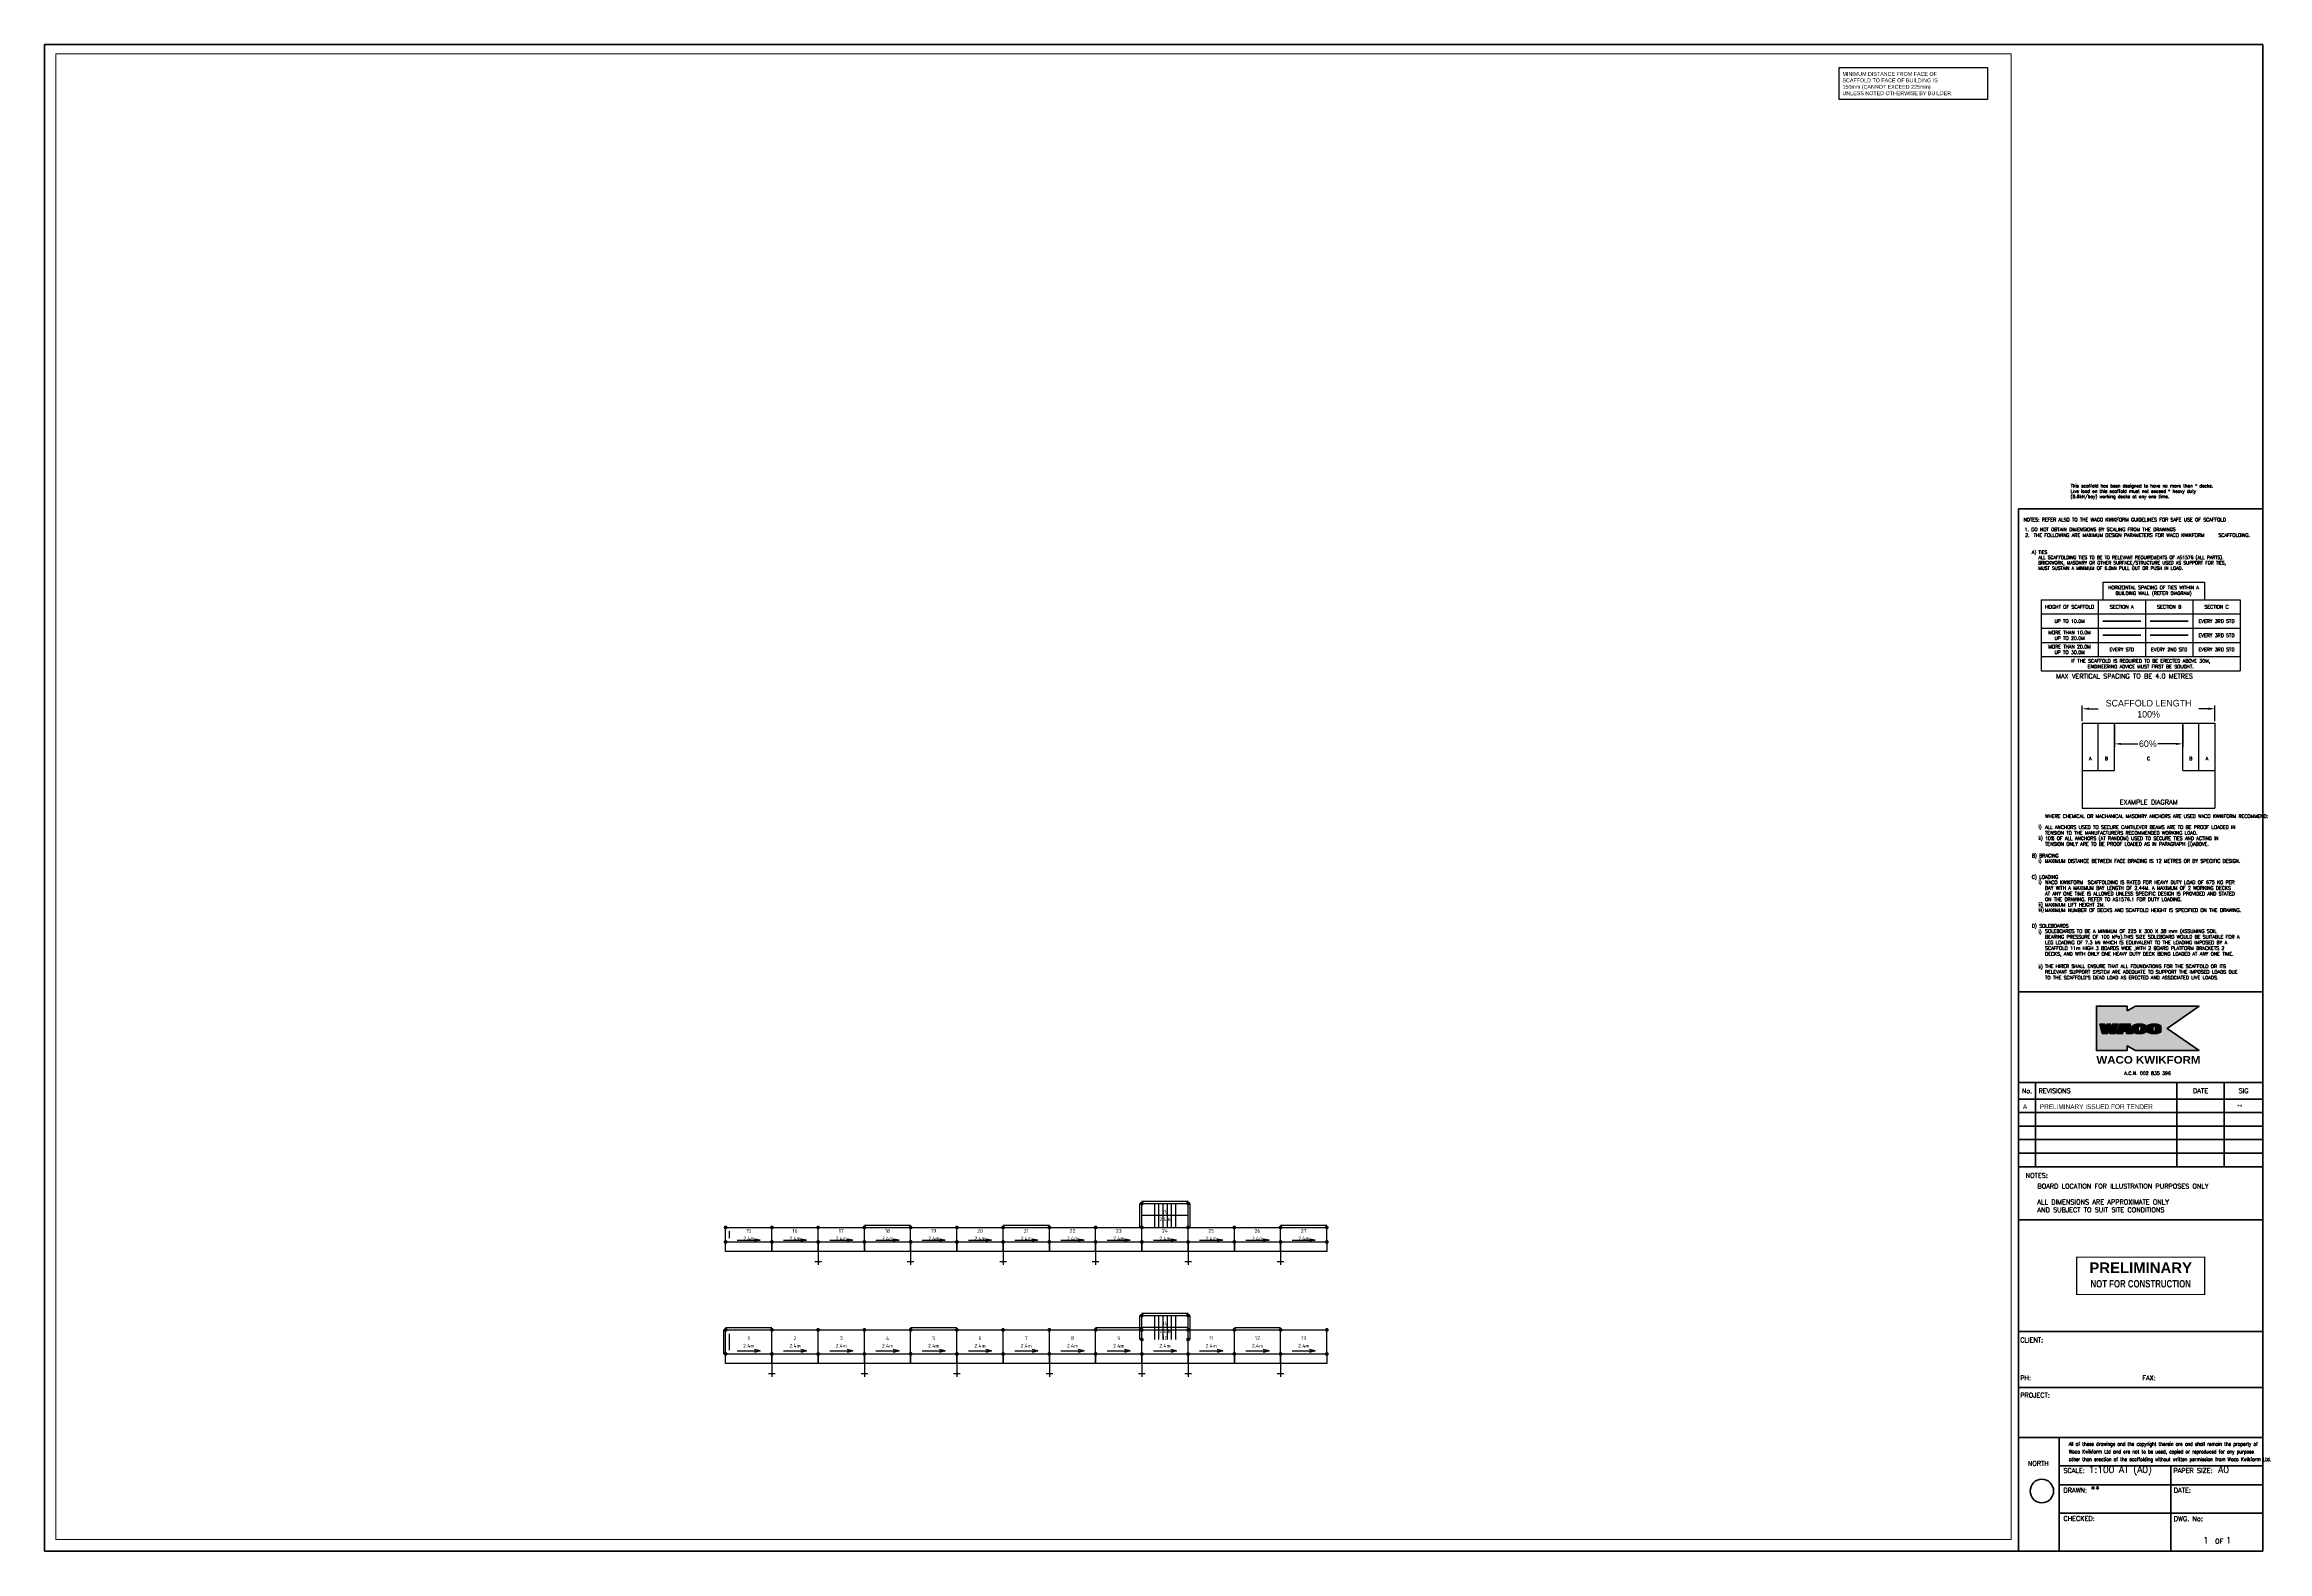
# Paper-space layout 'WACO Kwikform A0 Drawing Sheet' of a CAD drawing. Header units: millimetres. Extents: x 0 to 1172, y 0 to 795.
# The model-space entities are those that its viewports show. They can reach past a viewport. Long polylines and large blocks are cut down to what shows.
import ezdxf
from ezdxf.enums import TextEntityAlignment as Align

# ---------------------------------------------------------------- set-up
doc = ezdxf.new("R2010")
doc.units = ezdxf.units.MM
doc.header["$PDMODE"] = 34
doc.header["$PDSIZE"] = -10
doc.linetypes.add('KwikScaf_DASHED', pattern=[3.75, 2.5, -1.25])
doc.linetypes.add('KwikScaf_Line', pattern=[1, 1, 0])
doc.layers.get('0').update_dxf_attribs({"linetype": 'CONTINUOUS'})
doc.layers.get('Defpoints').update_dxf_attribs({"linetype": 'CONTINUOUS'})
for name, color, linetype in [('DISTANCE', 3, 'CONTINUOUS'), ('KwikScaf Schematic', 7, 'CONTINUOUS'), ('PRELIMINARY', 7, 'CONTINUOUS'), ('RED', 8, 'CONTINUOUS')]:
    doc.layers.add(name, color=color, linetype=linetype)
for name, color, linetype, lineweight in [('Sheet 018', 10, 'CONTINUOUS', 18), ('Sheet 025', 7, 'CONTINUOUS', 25), ('Sheet 035', 5, 'CONTINUOUS', 35), ('Sheet 050', 130, 'CONTINUOUS', 50), ('Sheet 070', 180, 'CONTINUOUS', 70)]:
    doc.layers.add(name, color=color, linetype=linetype, lineweight=lineweight)
doc.layers.add('Viewport', color=7, linetype='CONTINUOUS', plot=False)
doc.styles.add('ARCH', font='archd.shx', dxfattribs={"height": 250})
doc.styles.add('KwikScaf ISO', font='isocp.shx')
doc.styles.add('ROMANS', font='romans')
doc.styles.add('STAMP', font='ARIALBD.TTF')
doc.styles.add('WACO', font='ariblk.TTF')
doc.dimstyles.new('ISO-35', dxfattribs={"dimscale": 0, "dimtxt": 3.5, "dimasz": 3.5, "dimexe": 1.75, "dimexo": 0.875, "dimgap": 0.875, "dimtad": 1, "dimdsep": 46, "dimtxsty": 'Standard', "dimcen": 3.5, "dimadec": 0, "dimazin": 0, "dimtfac": 1, "dimtmove": 2, "dimatfit": 3, "dimfxl": 1, "dimtolj": 1, "dimtzin": 0, "dimarcsym": 0})
pattern_1 = [(0, (0, 0), (0, 0.174625), [0.127, -0.047625]), (90, (0, 0), (-0.174625, 1e-17), [0.127, -0.047625])]

# ---------------------------------------------------------------- blocks, each defined once
blk = doc.blocks.new('PREL')
at = {"layer": 'RED', "const_width": 100}
blk.add_lwpolyline([(6000, 1750), (-6000, 1750), (-6000, -1750), (6000, -1750)], close=True, dxfattribs=at)
at = {"layer": 'RED', "style": 'STAMP'}
blk.add_text('PRELIMINARY', height=1000, dxfattribs=at).set_placement((0, 750), align=Align.MIDDLE)
at = {"layer": 'RED', "style": 'STAMP', "width": 0.75}
blk.add_text('NOT FOR CONSTRUCTION', height=700, dxfattribs=at).set_placement((0, -750), align=Align.MIDDLE)
blk = doc.blocks.new('REVDES')
at = {"style": 'ARCH'}
for tag, p in [('01', (2.3, 1.9)), ('03', (87.7, 1.9)), ('04', (115.4, 1.9))]:
    blk.add_attdef(tag, p, '', height=2.5, dxfattribs=at)
at = {"style": 'ARCH', "width": 0.85}
blk.add_attdef('02', (11.2, 1.9), '', height=2.5, dxfattribs=at)
blk = doc.blocks.new('*D31')
at = {"color": 0, "lineweight": -2}
for p, q in [((1074.7, 437.9), (1074.7, 446.2)), ((1144.7, 437.9), (1144.7, 446.2)), ((1078.2, 444.5), (1083.1, 444.5)), ((1141.2, 444.5), (1136.2, 444.5))]:
    blk.add_line(p, q, dxfattribs=at)
at = {"color": 0}
for points in [[(1078.2, 445.1), (1078.2, 443.9), (1074.7, 444.5)], [(1141.2, 445.1), (1141.2, 443.9), (1144.7, 444.5)]]:
    blk.add_solid(points, dxfattribs=at)
at = {"layer": 'Defpoints', "color": 0}
for p in [(1074.7, 437), (1144.7, 444.5), (1144.7, 437)]:
    blk.add_point(p, dxfattribs=at)
at = {"color": 0, "insert": (1109.7, 444.5), "char_height": 3.5, "attachment_point": 5}
blk.add_mtext('\\A1;SCAFFOLD LENGTH\\P100%', dxfattribs=at)
blk = doc.blocks.new('*D32')
at = {"color": 0, "lineweight": -2}
for p, q in [((1091.7, 436.1), (1091.7, 424.2)), ((1127.7, 436.1), (1127.7, 424.2)), ((1095.2, 426), (1104, 426)), ((1124.2, 426), (1114.5, 426))]:
    blk.add_line(p, q, dxfattribs=at)
at = {"color": 0}
for points in [[(1095.2, 426.5), (1095.2, 425.4), (1091.7, 426)], [(1124.2, 426.5), (1124.2, 425.4), (1127.7, 426)]]:
    blk.add_solid(points, dxfattribs=at)
at = {"layer": 'Defpoints', "color": 0}
for p in [(1091.7, 437), (1127.7, 437), (1127.7, 426)]:
    blk.add_point(p, dxfattribs=at)
at = {"color": 0, "insert": (1109.3, 426), "char_height": 3.5, "attachment_point": 5}
blk.add_mtext('\\A1;60%', dxfattribs=at)
blk = doc.blocks.new('REVISED TITLE')
at = {"layer": 'Sheet 025', "style": 'ROMANS'}
for s, p in [('CLIENT:', (-128, 110.2)), ('PH:', (-128, 90.2)), ('PROJECT:', (-128, 81.1)), ('FAX:', (-63.6, 90.2)), ('SCALE:', (-105.2, 41.3)), ('PAPER SIZE:', (-47.2, 41.3)), ('DRAWN:', (-105.2, 30.9)), ('DATE:', (-47, 30.9)), ('CHECKED:', (-105.2, 16)), ('DWG. No:', (-47, 15.9)), ('OF', (-25.2, 4))]:
    blk.add_text(s, height=2.5, dxfattribs=at).set_placement(p)
at = {"layer": 'Sheet 035', "style": 'ROMANS'}
for tag, p in [('CLIENT_CONTACT', (-110.6, 110.2)), ('COMPANY', (-110.6, 105.2)), ('ADDRESS_STREET', (-110.6, 100.2)), ('CITY', (-110.6, 95.2)), ('PHONE_NO.', (-110.6, 90.2)), ('PROJECT_TITLE:', (-110.6, 81.1)), ('FAX_NO.', (-46.2, 90.2)), ('PROJECT_DESCRIPTION', (-110.6, 76.1)), ('PROJECT_DESCRIPTION_2', (-110.6, 71.1)), ('PROJECT_DESCRIPTION_3', (-110.6, 66.1)), ('PROJECT_DESCRIPTION_4', (-110.6, 61.1)), ('SCALE', (-91.8, 41.3)), ('PAPER_SIZE', (-23.6, 41.3)), ('DRAFTSMAN', (-90.8, 30.9)), ('DATE', (-35.6, 30.9)), ('DWG_NO', (-46.2, 9.9))]:
    blk.add_attdef(tag, p, '', height=3.5, dxfattribs=at)
for tag, p in [('PAGE_NO.', (-30.1, 4)), ('OF_PAGES.', (-18.1, 4))]:
    blk.add_attdef(tag, text='', height=3.5, dxfattribs=at).set_placement(p, align=Align.CENTER)
blk = doc.blocks.new('WACO LOGO')
h = blk.add_hatch()
h.set_pattern_fill('ANGLE', color=140, scale=0.025, style=0)
h.set_pattern_definition(pattern_1)
h.paths.add_polyline_path([(493.7, 275.3), (494.3, 273.1), (497.1, 273.1), (498.4, 278.1), (495.8, 278.1), (495.2, 275.9), (494.6, 278.1), (492.7, 278.1), (492.1, 275.9), (491.6, 278.1), (489, 278.1), (490.3, 273.1), (493.1, 273.1)])
h = blk.add_hatch()
h.set_pattern_fill('ANGLE', color=140, scale=0.025, style=0)
h.set_pattern_definition(pattern_1)
h.paths.add_polyline_path([(505, 278.1), (499.3, 278.1), (498, 273.1), (501, 273.1), (501.3, 274.3), (502.8, 274.3), (503.1, 273.1), (506.3, 273.1)])
h.paths.add_polyline_path([(502.1, 276.7), (502.6, 275), (501.7, 275)], flags=16)
h = blk.add_hatch()
h.set_pattern_fill('ANGLE', color=140, scale=0.025, style=0)
h.set_pattern_definition(pattern_1)
edge = h.paths.add_edge_path()
edge.add_ellipse((510, 276.8), major_axis=(-0.658, 0), ratio=0.455652, start_angle=180, end_angle=360, ccw=False)
edge.add_line((510.6, 276.8), (510.6, 276.4))
edge.add_line((510.6, 276.4), (513.5, 276.4))
edge.add_line((513.5, 276.4), (513.5, 277))
edge.add_ellipse((509.9, 277), major_axis=(-3.61, 0), ratio=0.304653, start_angle=180, end_angle=360)
edge.add_line((506.3, 277), (506.3, 274.2))
edge.add_ellipse((509.9, 274.2), major_axis=(-3.61, 0), ratio=0.304653, start_angle=0, end_angle=180)
edge.add_line((513.5, 274.2), (513.5, 275.5))
edge.add_line((513.5, 275.5), (510.6, 275.5))
edge.add_line((510.6, 275.5), (510.6, 274.4))
edge.add_ellipse((510, 274.5), major_axis=(-0.658, 0), ratio=0.455652, start_angle=0, end_angle=180, ccw=False)
edge.add_line((509.3, 274.5), (509.3, 276.9))
h = blk.add_hatch()
h.set_pattern_fill('ANGLE', color=140, scale=0.025, style=0)
h.set_pattern_definition(pattern_1)
edge = h.paths.add_edge_path()
edge.add_ellipse((517.6, 277), major_axis=(-3.61, 0), ratio=0.304653, start_angle=180, end_angle=360)
edge.add_line((514, 277), (514, 274.2))
edge.add_ellipse((517.6, 274.2), major_axis=(-3.61, 0), ratio=0.304653, start_angle=0, end_angle=180)
edge.add_line((521.2, 274.2), (521.2, 277))
edge = h.paths.add_edge_path(flags=16)
edge.add_ellipse((517.7, 276.8), major_axis=(-0.658, 0), ratio=0.455652, start_angle=180, end_angle=360, ccw=False)
edge.add_line((518.3, 276.8), (518.3, 274.4))
edge.add_ellipse((517.7, 274.5), major_axis=(-0.658, 0), ratio=0.455652, start_angle=0, end_angle=180, ccw=False)
edge.add_line((517, 274.5), (517, 276.9))
at = {"layer": 'Sheet 070'}
h = blk.add_hatch(color=51, dxfattribs=at)
h.paths.add_polyline_path([(501.7, 275), (502.6, 275), (502.1, 276.7)], flags=0)
h.paths.add_polyline_path([(506.3, 273.1), (505, 278.1), (499.3, 278.1), (498, 273.1), (501, 273.1), (501.3, 274.3), (502.8, 274.3), (503.1, 273.1)], flags=16)
h.paths.add_polyline_path([(490.3, 273.1), (489, 278.1), (491.6, 278.1), (492.1, 275.9), (492.7, 278.1), (494.6, 278.1), (495.2, 275.9), (495.8, 278.1), (498.4, 278.1), (497.1, 273.1), (494.3, 273.1), (493.7, 275.3), (493.1, 273.1)], flags=16)
h.paths.add_polyline_path([(503.4, 285.1), (503.4, 287.6), (487.2, 287.6), (487.2, 264.1), (503.4, 264.1), (503.4, 266.6), (507.8, 264.1), (541.3, 264.1), (524.5, 275.8), (541.3, 287.6), (507.8, 287.6)])
edge = h.paths.add_edge_path(flags=16)
edge.add_line((510.6, 274.5), (510.6, 275.5))
edge.add_line((510.6, 275.5), (513.5, 275.5))
edge.add_line((513.5, 275.5), (513.5, 274.2))
edge.add_ellipse((509.9, 274.2), major_axis=(-3.61, 0), ratio=0.304653, start_angle=0, end_angle=180, ccw=False)
edge.add_line((506.3, 274.2), (506.3, 277))
edge.add_ellipse((509.9, 277), major_axis=(-3.61, 0), ratio=0.304653, start_angle=180, end_angle=360, ccw=False)
edge.add_line((513.5, 277), (513.5, 276.4))
edge.add_line((513.5, 276.4), (510.6, 276.4))
edge.add_line((510.6, 276.4), (510.6, 276.8))
edge.add_ellipse((510, 276.8), major_axis=(-0.658, 0), ratio=0.455652, start_angle=180, end_angle=360)
edge.add_line((509.3, 276.8), (509.3, 274.5))
edge.add_ellipse((510, 274.5), major_axis=(-0.658, 0), ratio=0.455652, start_angle=0, end_angle=180)
edge = h.paths.add_edge_path(flags=16)
edge.add_ellipse((517.6, 274.2), major_axis=(-3.61, 0), ratio=0.304653, start_angle=0, end_angle=180, ccw=False)
edge.add_line((514, 274.2), (514, 277))
edge.add_ellipse((517.6, 277), major_axis=(-3.61, 0), ratio=0.304653, start_angle=180, end_angle=360, ccw=False)
edge.add_line((521.2, 277), (521.2, 274.2))
edge = h.paths.add_edge_path(flags=0)
edge.add_line((517, 276.8), (517, 274.5))
edge.add_ellipse((517.7, 274.5), major_axis=(-0.658, 0), ratio=0.455652, start_angle=0, end_angle=180)
edge.add_line((518.3, 274.5), (518.3, 276.8))
edge.add_ellipse((517.7, 276.8), major_axis=(-0.658, 0), ratio=0.455652, start_angle=180, end_angle=360)
for p, q in [((506.3, 277), (506.3, 274.2)), ((509.3, 276.8), (509.3, 274.5)), ((510.6, 276.8), (510.6, 276.4)), ((510.6, 276.4), (513.5, 276.4)), ((513.5, 276.4), (513.5, 277)), ((514, 277), (514, 274.2)), ((517, 276.8), (517, 274.5)), ((518.3, 276.8), (518.3, 274.5)), ((521.2, 274.2), (521.2, 277))]:
    blk.add_line(p, q, dxfattribs=at)
at = {"layer": 'Sheet 070', "color": 7}
blk.add_lwpolyline([(503.4, 285.1), (503.4, 287.6), (487.2, 287.6), (487.2, 264.1), (503.4, 264.1), (503.4, 266.6), (507.8, 264.1), (541.3, 264.1), (524.5, 275.8), (541.3, 287.6), (507.8, 287.6)], close=True, dxfattribs=at)
at = {"layer": 'Sheet 070'}
for points in [[(490.3, 273.1), (489, 278.1), (491.6, 278.1), (492.1, 275.9), (492.7, 278.1), (494.6, 278.1), (495.2, 275.9), (495.8, 278.1), (498.4, 278.1), (497.1, 273.1), (494.3, 273.1), (493.7, 275.3), (493.1, 273.1), (490.3, 273.1)], [(506.3, 273.1), (505, 278.1), (499.3, 278.1), (498, 273.1), (501, 273.1), (501.3, 274.3), (502.8, 274.3), (503.1, 273.1)], [(501.7, 275), (502.6, 275), (502.1, 276.7)]]:
    blk.add_lwpolyline(points, close=True, dxfattribs=at)
blk.add_lwpolyline([(510.6, 274.5), (510.6, 275.5), (513.5, 275.5), (513.5, 274.2)], dxfattribs=at)
for centre, major_axis, ratio in [((509.9, 277), (-3.61, 0), 0.304653), ((510, 276.8), (-0.658, 0), 0.455652), ((517.6, 277), (-3.61, 0), 0.304653), ((517.7, 276.8), (-0.658, 0), 0.455652)]:
    blk.add_ellipse(centre, major_axis=major_axis, ratio=ratio, start_param=3.141593, end_param=6.283185, dxfattribs=at)
at = {"layer": 'Sheet 070', "extrusion": (0, 0, -1)}
for centre, major_axis, ratio in [((509.9, 274.2), (-3.61, 0), 0.304653), ((510, 274.5), (-0.658, 0), 0.455652), ((517.6, 274.2), (-3.61, 0), 0.304653), ((517.7, 274.5), (-0.658, 0), 0.455652)]:
    blk.add_ellipse(centre, major_axis=major_axis, ratio=ratio, start_param=3.141593, end_param=6.283185, dxfattribs=at)

msp = doc.modelspace()

# ---------------------------------------------------------------- linework, layer by layer
at = {"layer": 'KwikScaf Schematic', "color": 3, "linetype": 'KwikScaf_DASHED'}
for p, q in [((54365, 13825), (54365, 15095)), ((56904, 15195), (54465, 15195)), ((57004, 15095), (57004, 13825)), ((32714, 13263), (32714, 13625)), ((42270, 13925), (39831, 13925)), ((49587, 13925), (47148, 13925)), ((64221, 13925), (61782, 13925)), ((32414, 7152), (32414, 8422)), ((34953, 8522), (32514, 8522)), ((32714, 7352), (32714, 8222)), ((44709, 8522), (42270, 8522)), ((54465, 8522), (52026, 8522)), ((54365, 7914), (54365, 9184)), ((56904, 9284), (54465, 9284)), ((57004, 9184), (57004, 7914)), ((61782, 8522), (59343, 8522))]:
    msp.add_line(p, q, dxfattribs=at)
at = {"layer": 'KwikScaf Schematic', "color": 3, "linetype": 'KwikScaf_Line'}
for p, q in [((54465, 15095), (56904, 15095)), ((54465, 13825), (54465, 15095)), ((56904, 14460), (54465, 14460)), ((55130, 15095), (55130, 13825)), ((55352, 15095), (55352, 13825)), ((55574, 15095), (55574, 13825)), ((55796, 15095), (55796, 13825)), ((56017, 15095), (56017, 13825)), ((56239, 15095), (56239, 13825)), ((56904, 13825), (56904, 15095)), ((32514, 13825), (34953, 13825)), ((32514, 13063), (32514, 13825)), ((32514, 13063), (34953, 13063)), ((32514, 12555), (32514, 13063)), ((33124, 13158), (34344, 13158)), ((34344, 13158), (34039, 13206)), ((34344, 13158), (34039, 13111)), ((34953, 13063), (34953, 13825)), ((34953, 13825), (37392, 13825)), ((34953, 13063), (34953, 12555)), ((34953, 13063), (37392, 13063)), ((34953, 12555), (34953, 13063)), ((35563, 13158), (36783, 13158)), ((36783, 13158), (36478, 13206)), ((36783, 13158), (36478, 13111)), ((37392, 13063), (37392, 13825)), ((37392, 13825), (39831, 13825)), ((37392, 13063), (37392, 12555)), ((37392, 13063), (39831, 13063)), ((37392, 12555), (37392, 13063)), ((38002, 13158), (39222, 13158)), ((39222, 13158), (38917, 13206)), ((39222, 13158), (38917, 13111)), ((39831, 13063), (39831, 13825)), ((39831, 13825), (42270, 13825)), ((39831, 13063), (39831, 12555)), ((39831, 13063), (42270, 13063)), ((39831, 12555), (39831, 13063)), ((40441, 13158), (41661, 13158)), ((41661, 13158), (41356, 13206)), ((41661, 13158), (41356, 13111)), ((42270, 13063), (42270, 13825)), ((42270, 13825), (44709, 13825)), ((42270, 13063), (42270, 12555)), ((42270, 13063), (44709, 13063)), ((42270, 12555), (42270, 13063)), ((42880, 13158), (44100, 13158)), ((44100, 13158), (43795, 13206)), ((44100, 13158), (43795, 13111)), ((44709, 13063), (44709, 13825)), ((44709, 13825), (47148, 13825)), ((44709, 13063), (44709, 12555)), ((44709, 13063), (47148, 13063)), ((44709, 12555), (44709, 13063)), ((45319, 13158), (46539, 13158)), ((46539, 13158), (46234, 13206)), ((46539, 13158), (46234, 13111)), ((47148, 13063), (47148, 13825)), ((47148, 13825), (49587, 13825)), ((47148, 13063), (47148, 12555)), ((47148, 13063), (49587, 13063)), ((47148, 12555), (47148, 13063)), ((47758, 13158), (48978, 13158)), ((48978, 13158), (48673, 13206)), ((48978, 13158), (48673, 13111)), ((49587, 13063), (49587, 13825)), ((49587, 13825), (52026, 13825)), ((49587, 13063), (49587, 12555)), ((49587, 13063), (52026, 13063)), ((49587, 12555), (49587, 13063)), ((50197, 13158), (51417, 13158)), ((51417, 13158), (51112, 13206)), ((51417, 13158), (51112, 13111)), ((52026, 13063), (52026, 13825)), ((52026, 13825), (54465, 13825)), ((52026, 13063), (52026, 12555)), ((52026, 13063), (54465, 13063)), ((52026, 12555), (52026, 13063)), ((52636, 13158), (53856, 13158)), ((53856, 13158), (53551, 13206)), ((53856, 13158), (53551, 13111)), ((54465, 13063), (54465, 13825)), ((54465, 13825), (56904, 13825)), ((54465, 13063), (54465, 12555)), ((54465, 13063), (56904, 13063)), ((54465, 12555), (54465, 13063)), ((55075, 13158), (56295, 13158)), ((56295, 13158), (55990, 13206)), ((56295, 13158), (55990, 13111)), ((56904, 13063), (56904, 13825)), ((56904, 13825), (59343, 13825)), ((56904, 13063), (56904, 12555)), ((56904, 13063), (59343, 13063)), ((56904, 12555), (56904, 13063)), ((57514, 13158), (58734, 13158)), ((58734, 13158), (58429, 13206)), ((58734, 13158), (58429, 13111)), ((59343, 13063), (59343, 13825)), ((59343, 13825), (61782, 13825)), ((59343, 13063), (59343, 12555)), ((59343, 13063), (61782, 13063)), ((59343, 12555), (59343, 13063)), ((59953, 13158), (61173, 13158)), ((61173, 13158), (60868, 13206)), ((61173, 13158), (60868, 13111)), ((61782, 13063), (61782, 13825)), ((61782, 13825), (64221, 13825)), ((61782, 13063), (61782, 12555)), ((61782, 13063), (64221, 13063)), ((61782, 12555), (61782, 13063)), ((62392, 13158), (63612, 13158)), ((63612, 13158), (63307, 13206)), ((63612, 13158), (63307, 13111)), ((64221, 13063), (64221, 13825)), ((64221, 13063), (64221, 12555)), ((34953, 12555), (32514, 12555)), ((37392, 12555), (34953, 12555)), ((37217, 12030), (37567, 12030)), ((37392, 12555), (37392, 11855)), ((39831, 12555), (37392, 12555)), ((42270, 12555), (39831, 12555)), ((42095, 12030), (42445, 12030)), ((42270, 12555), (42270, 11855)), ((44709, 12555), (42270, 12555)), ((47148, 12555), (44709, 12555)), ((46973, 12030), (47323, 12030)), ((47148, 12555), (47148, 11855)), ((49587, 12555), (47148, 12555)), ((52026, 12555), (49587, 12555)), ((51851, 12030), (52201, 12030)), ((52026, 12555), (52026, 11855)), ((54465, 12555), (52026, 12555)), ((56904, 12555), (54465, 12555)), ((56729, 12030), (57079, 12030)), ((56904, 12555), (56904, 11855)), ((59343, 12555), (56904, 12555)), ((61782, 12555), (59343, 12555)), ((61607, 12030), (61957, 12030)), ((61782, 12555), (61782, 11855)), ((64221, 12555), (61782, 12555)), ((32514, 8422), (34953, 8422)), ((32514, 7152), (32514, 8422)), ((34953, 7152), (34953, 8422)), ((34953, 8422), (37392, 8422)), ((37392, 7152), (37392, 8422)), ((37392, 8422), (39831, 8422)), ((39831, 7152), (39831, 8422)), ((39831, 8422), (42270, 8422)), ((42270, 7152), (42270, 8422)), ((42270, 8422), (44709, 8422)), ((44709, 7152), (44709, 8422)), ((44709, 8422), (47148, 8422)), ((47148, 7152), (47148, 8422)), ((47148, 8422), (49587, 8422)), ((49587, 7152), (49587, 8422)), ((49587, 8422), (52026, 8422)), ((52026, 7152), (52026, 8422)), ((52026, 8422), (54465, 8422)), ((54465, 9184), (56904, 9184)), ((54465, 7914), (54465, 9184)), ((56904, 8549), (54465, 8549)), ((54465, 7152), (54465, 8422)), ((54465, 8422), (56904, 8422)), ((55130, 9184), (55130, 7914)), ((55352, 9184), (55352, 7914)), ((55574, 9184), (55574, 7914)), ((55796, 9184), (55796, 7914)), ((56017, 9184), (56017, 7914)), ((56239, 9184), (56239, 7914)), ((56904, 7914), (56904, 9184)), ((56904, 7152), (56904, 8422)), ((56904, 8422), (59343, 8422)), ((59343, 7152), (59343, 8422)), ((59343, 8422), (61782, 8422)), ((61782, 7152), (61782, 8422)), ((61782, 8422), (64221, 8422)), ((64221, 7152), (64221, 8422)), ((32514, 7152), (34953, 7152)), ((32514, 6644), (32514, 7152)), ((33124, 7311), (34344, 7311)), ((34344, 7311), (34039, 7390)), ((34344, 7311), (34039, 7232)), ((34953, 7152), (34953, 6644)), ((34953, 7152), (37392, 7152)), ((34953, 6644), (34953, 7152)), ((35563, 7311), (36783, 7311)), ((36783, 7311), (36478, 7390)), ((36783, 7311), (36478, 7232)), ((37392, 7152), (37392, 6644)), ((37392, 7152), (39831, 7152)), ((37392, 6644), (37392, 7152)), ((38002, 7311), (39222, 7311)), ((39222, 7311), (38917, 7390)), ((39222, 7311), (38917, 7232)), ((39831, 7152), (39831, 6644)), ((39831, 7152), (42270, 7152)), ((39831, 6644), (39831, 7152)), ((40441, 7311), (41661, 7311)), ((41661, 7311), (41356, 7390)), ((41661, 7311), (41356, 7232)), ((42270, 7152), (42270, 6644)), ((42270, 7152), (44709, 7152)), ((42270, 6644), (42270, 7152)), ((42880, 7311), (44100, 7311)), ((44100, 7311), (43795, 7390)), ((44100, 7311), (43795, 7232)), ((44709, 7152), (44709, 6644)), ((44709, 7152), (47148, 7152)), ((44709, 6644), (44709, 7152)), ((45319, 7311), (46539, 7311)), ((46539, 7311), (46234, 7390)), ((46539, 7311), (46234, 7232)), ((47148, 7152), (47148, 6644)), ((47148, 7152), (49587, 7152)), ((47148, 6644), (47148, 7152)), ((47758, 7311), (48978, 7311)), ((48978, 7311), (48673, 7390)), ((48978, 7311), (48673, 7232)), ((49587, 7152), (49587, 6644)), ((49587, 7152), (52026, 7152)), ((49587, 6644), (49587, 7152)), ((50197, 7311), (51417, 7311)), ((51417, 7311), (51112, 7390)), ((51417, 7311), (51112, 7232)), ((52026, 7152), (52026, 6644)), ((52026, 7152), (54465, 7152)), ((52026, 6644), (52026, 7152)), ((52636, 7311), (53856, 7311)), ((53856, 7311), (53551, 7390)), ((53856, 7311), (53551, 7232)), ((54465, 7152), (54465, 6644)), ((54465, 7152), (56904, 7152)), ((54465, 6644), (54465, 7152)), ((55075, 7311), (56295, 7311)), ((56295, 7311), (55990, 7390)), ((56295, 7311), (55990, 7232)), ((56904, 7152), (56904, 6644)), ((56904, 7152), (59343, 7152)), ((56904, 6644), (56904, 7152)), ((57514, 7311), (58734, 7311)), ((58734, 7311), (58429, 7390)), ((58734, 7311), (58429, 7232)), ((59343, 7152), (59343, 6644)), ((59343, 7152), (61782, 7152)), ((59343, 6644), (59343, 7152)), ((59953, 7311), (61173, 7311)), ((61173, 7311), (60868, 7390)), ((61173, 7311), (60868, 7232)), ((61782, 7152), (61782, 6644)), ((61782, 7152), (64221, 7152)), ((61782, 6644), (61782, 7152)), ((62392, 7311), (63612, 7311)), ((63612, 7311), (63307, 7390)), ((63612, 7311), (63307, 7232)), ((64221, 7152), (64221, 6644)), ((34953, 6644), (32514, 6644)), ((34778, 6119), (35128, 6119)), ((34953, 6644), (34953, 5944)), ((37392, 6644), (34953, 6644)), ((39831, 6644), (37392, 6644)), ((39656, 6119), (40006, 6119)), ((39831, 6644), (39831, 5944)), ((42270, 6644), (39831, 6644)), ((44709, 6644), (42270, 6644)), ((44534, 6119), (44884, 6119)), ((44709, 6644), (44709, 5944)), ((47148, 6644), (44709, 6644)), ((49587, 6644), (47148, 6644)), ((49412, 6119), (49762, 6119)), ((49587, 6644), (49587, 5944)), ((52026, 6644), (49587, 6644)), ((54465, 6644), (52026, 6644)), ((54290, 6119), (54640, 6119)), ((54465, 6644), (54465, 5944)), ((56904, 6644), (54465, 6644)), ((56729, 6119), (57079, 6119)), ((56904, 6644), (56904, 5944)), ((59343, 6644), (56904, 6644)), ((61782, 6644), (59343, 6644)), ((61607, 6119), (61957, 6119)), ((61782, 6644), (61782, 5944)), ((64221, 6644), (61782, 6644))]:
    msp.add_line(p, q, dxfattribs=at)
at = {"layer": 'KwikScaf Schematic', "color": 3, "linetype": 'KwikScaf_Line', "const_width": 100}
for points in [[(54465, 15145, -0.1989124), (54501, 15130, -0.1989124), (54515, 15095, -0.1989124), (54501, 15060, -0.1989124), (54465, 15045, -0.1989124), (54430, 15060, -0.1989124), (54415, 15095, -0.1989124), (54430, 15130, -0.1989124)], [(32514, 13113, -0.1989124), (32550, 13098, -0.1989124), (32564, 13063, -0.1989124), (32550, 13028, -0.1989124), (32514, 13013, -0.1989124), (32479, 13028, -0.1989124), (32464, 13063, -0.1989124), (32479, 13098, -0.1989124)], [(34953, 13113, -0.1989124), (34989, 13098, -0.1989124), (35003, 13063, -0.1989124), (34989, 13028, -0.1989124), (34953, 13013, -0.1989124), (34918, 13028, -0.1989124), (34903, 13063, -0.1989124), (34918, 13098, -0.1989124)], [(37392, 13113, -0.1989124), (37428, 13098, -0.1989124), (37442, 13063, -0.1989124), (37428, 13028, -0.1989124), (37392, 13013, -0.1989124), (37357, 13028, -0.1989124), (37342, 13063, -0.1989124), (37357, 13098, -0.1989124)], [(39831, 13113, -0.1989124), (39867, 13098, -0.1989124), (39881, 13063, -0.1989124), (39867, 13028, -0.1989124), (39831, 13013, -0.1989124), (39796, 13028, -0.1989124), (39781, 13063, -0.1989124), (39796, 13098, -0.1989124)], [(42270, 13113, -0.1989124), (42306, 13098, -0.1989124), (42320, 13063, -0.1989124), (42306, 13028, -0.1989124), (42270, 13013, -0.1989124), (42235, 13028, -0.1989124), (42220, 13063, -0.1989124), (42235, 13098, -0.1989124)], [(44709, 13113, -0.1989124), (44745, 13098, -0.1989124), (44759, 13063, -0.1989124), (44745, 13028, -0.1989124), (44709, 13013, -0.1989124), (44674, 13028, -0.1989124), (44659, 13063, -0.1989124), (44674, 13098, -0.1989124)], [(47148, 13113, -0.1989124), (47184, 13098, -0.1989124), (47198, 13063, -0.1989124), (47184, 13028, -0.1989124), (47148, 13013, -0.1989124), (47113, 13028, -0.1989124), (47098, 13063, -0.1989124), (47113, 13098, -0.1989124)], [(49587, 13113, -0.1989124), (49623, 13098, -0.1989124), (49637, 13063, -0.1989124), (49623, 13028, -0.1989124), (49587, 13013, -0.1989124), (49552, 13028, -0.1989124), (49537, 13063, -0.1989124), (49552, 13098, -0.1989124)], [(52026, 13113, -0.1989124), (52062, 13098, -0.1989124), (52076, 13063, -0.1989124), (52062, 13028, -0.1989124), (52026, 13013, -0.1989124), (51991, 13028, -0.1989124), (51976, 13063, -0.1989124), (51991, 13098, -0.1989124)], [(54465, 13875, -0.1989124), (54501, 13860, -0.1989124), (54515, 13825, -0.1989124), (54501, 13790, -0.1989124), (54465, 13775, -0.1989124), (54430, 13790, -0.1989124), (54415, 13825, -0.1989124), (54430, 13860, -0.1989124)], [(54465, 13113, -0.1989124), (54501, 13098, -0.1989124), (54515, 13063, -0.1989124), (54501, 13028, -0.1989124), (54465, 13013, -0.1989124), (54430, 13028, -0.1989124), (54415, 13063, -0.1989124), (54430, 13098, -0.1989124)], [(56904, 13113, -0.1989124), (56940, 13098, -0.1989124), (56954, 13063, -0.1989124), (56940, 13028, -0.1989124), (56904, 13013, -0.1989124), (56869, 13028, -0.1989124), (56854, 13063, -0.1989124), (56869, 13098, -0.1989124)], [(59343, 13113, -0.1989124), (59379, 13098, -0.1989124), (59393, 13063, -0.1989124), (59379, 13028, -0.1989124), (59343, 13013, -0.1989124), (59308, 13028, -0.1989124), (59293, 13063, -0.1989124), (59308, 13098, -0.1989124)], [(61782, 13113, -0.1989124), (61818, 13098, -0.1989124), (61832, 13063, -0.1989124), (61818, 13028, -0.1989124), (61782, 13013, -0.1989124), (61747, 13028, -0.1989124), (61732, 13063, -0.1989124), (61747, 13098, -0.1989124)], [(32514, 8472, -0.1989124), (32550, 8458, -0.1989124), (32564, 8422, -0.1989124), (32550, 8387, -0.1989124), (32514, 8372, -0.1989124), (32479, 8387, -0.1989124), (32464, 8422, -0.1989124), (32479, 8458, -0.1989124)], [(34953, 8472, -0.1989124), (34989, 8458, -0.1989124), (35003, 8422, -0.1989124), (34989, 8387, -0.1989124), (34953, 8372, -0.1989124), (34918, 8387, -0.1989124), (34903, 8422, -0.1989124), (34918, 8458, -0.1989124)], [(37392, 8472, -0.1989124), (37428, 8458, -0.1989124), (37442, 8422, -0.1989124), (37428, 8387, -0.1989124), (37392, 8372, -0.1989124), (37357, 8387, -0.1989124), (37342, 8422, -0.1989124), (37357, 8458, -0.1989124)], [(39831, 8472, -0.1989124), (39867, 8458, -0.1989124), (39881, 8422, -0.1989124), (39867, 8387, -0.1989124), (39831, 8372, -0.1989124), (39796, 8387, -0.1989124), (39781, 8422, -0.1989124), (39796, 8458, -0.1989124)], [(42270, 8472, -0.1989124), (42306, 8458, -0.1989124), (42320, 8422, -0.1989124), (42306, 8387, -0.1989124), (42270, 8372, -0.1989124), (42235, 8387, -0.1989124), (42220, 8422, -0.1989124), (42235, 8458, -0.1989124)], [(44709, 8472, -0.1989124), (44745, 8458, -0.1989124), (44759, 8422, -0.1989124), (44745, 8387, -0.1989124), (44709, 8372, -0.1989124), (44674, 8387, -0.1989124), (44659, 8422, -0.1989124), (44674, 8458, -0.1989124)], [(47148, 8472, -0.1989124), (47184, 8458, -0.1989124), (47198, 8422, -0.1989124), (47184, 8387, -0.1989124), (47148, 8372, -0.1989124), (47113, 8387, -0.1989124), (47098, 8422, -0.1989124), (47113, 8458, -0.1989124)], [(49587, 8472, -0.1989124), (49623, 8458, -0.1989124), (49637, 8422, -0.1989124), (49623, 8387, -0.1989124), (49587, 8372, -0.1989124), (49552, 8387, -0.1989124), (49537, 8422, -0.1989124), (49552, 8458, -0.1989124)], [(52026, 8472, -0.1989124), (52062, 8458, -0.1989124), (52076, 8422, -0.1989124), (52062, 8387, -0.1989124), (52026, 8372, -0.1989124), (51991, 8387, -0.1989124), (51976, 8422, -0.1989124), (51991, 8458, -0.1989124)], [(54465, 9234, -0.1989124), (54501, 9220, -0.1989124), (54515, 9184, -0.1989124), (54501, 9149, -0.1989124), (54465, 9134, -0.1989124), (54430, 9149, -0.1989124), (54415, 9184, -0.1989124), (54430, 9220, -0.1989124)], [(54465, 8472, -0.1989124), (54501, 8458, -0.1989124), (54515, 8422, -0.1989124), (54501, 8387, -0.1989124), (54465, 8372, -0.1989124), (54430, 8387, -0.1989124), (54415, 8422, -0.1989124), (54430, 8458, -0.1989124)], [(56904, 8472, -0.1989124), (56940, 8458, -0.1989124), (56954, 8422, -0.1989124), (56940, 8387, -0.1989124), (56904, 8372, -0.1989124), (56869, 8387, -0.1989124), (56854, 8422, -0.1989124), (56869, 8458, -0.1989124)], [(59343, 8472, -0.1989124), (59379, 8458, -0.1989124), (59393, 8422, -0.1989124), (59379, 8387, -0.1989124), (59343, 8372, -0.1989124), (59308, 8387, -0.1989124), (59293, 8422, -0.1989124), (59308, 8458, -0.1989124)], [(61782, 8472, -0.1989124), (61818, 8458, -0.1989124), (61832, 8422, -0.1989124), (61818, 8387, -0.1989124), (61782, 8372, -0.1989124), (61747, 8387, -0.1989124), (61732, 8422, -0.1989124), (61747, 8458, -0.1989124)], [(32514, 7202, -0.1989124), (32550, 7188, -0.1989124), (32564, 7152, -0.1989124), (32550, 7117, -0.1989124), (32514, 7102, -0.1989124), (32479, 7117, -0.1989124), (32464, 7152, -0.1989124), (32479, 7188, -0.1989124)], [(34953, 7202, -0.1989124), (34989, 7188, -0.1989124), (35003, 7152, -0.1989124), (34989, 7117, -0.1989124), (34953, 7102, -0.1989124), (34918, 7117, -0.1989124), (34903, 7152, -0.1989124), (34918, 7188, -0.1989124)], [(37392, 7202, -0.1989124), (37428, 7188, -0.1989124), (37442, 7152, -0.1989124), (37428, 7117, -0.1989124), (37392, 7102, -0.1989124), (37357, 7117, -0.1989124), (37342, 7152, -0.1989124), (37357, 7188, -0.1989124)], [(39831, 7202, -0.1989124), (39867, 7188, -0.1989124), (39881, 7152, -0.1989124), (39867, 7117, -0.1989124), (39831, 7102, -0.1989124), (39796, 7117, -0.1989124), (39781, 7152, -0.1989124), (39796, 7188, -0.1989124)], [(42270, 7202, -0.1989124), (42306, 7188, -0.1989124), (42320, 7152, -0.1989124), (42306, 7117, -0.1989124), (42270, 7102, -0.1989124), (42235, 7117, -0.1989124), (42220, 7152, -0.1989124), (42235, 7188, -0.1989124)], [(44709, 7202, -0.1989124), (44745, 7188, -0.1989124), (44759, 7152, -0.1989124), (44745, 7117, -0.1989124), (44709, 7102, -0.1989124), (44674, 7117, -0.1989124), (44659, 7152, -0.1989124), (44674, 7188, -0.1989124)], [(47148, 7202, -0.1989124), (47184, 7188, -0.1989124), (47198, 7152, -0.1989124), (47184, 7117, -0.1989124), (47148, 7102, -0.1989124), (47113, 7117, -0.1989124), (47098, 7152, -0.1989124), (47113, 7188, -0.1989124)], [(49587, 7202, -0.1989124), (49623, 7188, -0.1989124), (49637, 7152, -0.1989124), (49623, 7117, -0.1989124), (49587, 7102, -0.1989124), (49552, 7117, -0.1989124), (49537, 7152, -0.1989124), (49552, 7188, -0.1989124)], [(52026, 7202, -0.1989124), (52062, 7188, -0.1989124), (52076, 7152, -0.1989124), (52062, 7117, -0.1989124), (52026, 7102, -0.1989124), (51991, 7117, -0.1989124), (51976, 7152, -0.1989124), (51991, 7188, -0.1989124)], [(54465, 7964, -0.1989124), (54501, 7950, -0.1989124), (54515, 7914, -0.1989124), (54501, 7879, -0.1989124), (54465, 7864, -0.1989124), (54430, 7879, -0.1989124), (54415, 7914, -0.1989124), (54430, 7950, -0.1989124)], [(54465, 7202, -0.1989124), (54501, 7188, -0.1989124), (54515, 7152, -0.1989124), (54501, 7117, -0.1989124), (54465, 7102, -0.1989124), (54430, 7117, -0.1989124), (54415, 7152, -0.1989124), (54430, 7188, -0.1989124)], [(56904, 7202, -0.1989124), (56940, 7188, -0.1989124), (56954, 7152, -0.1989124), (56940, 7117, -0.1989124), (56904, 7102, -0.1989124), (56869, 7117, -0.1989124), (56854, 7152, -0.1989124), (56869, 7188, -0.1989124)], [(59343, 7202, -0.1989124), (59379, 7188, -0.1989124), (59393, 7152, -0.1989124), (59379, 7117, -0.1989124), (59343, 7102, -0.1989124), (59308, 7117, -0.1989124), (59293, 7152, -0.1989124), (59308, 7188, -0.1989124)], [(61782, 7202, -0.1989124), (61818, 7188, -0.1989124), (61832, 7152, -0.1989124), (61818, 7117, -0.1989124), (61782, 7102, -0.1989124), (61747, 7117, -0.1989124), (61732, 7152, -0.1989124), (61747, 7188, -0.1989124)]]:
    msp.add_lwpolyline(points, format="xyb", close=True, dxfattribs=at)
at = {"layer": 'KwikScaf Schematic', "color": 3, "linetype": 'KwikScaf_Line'}
for points in [[(56904, 15145, 100, 100, -0.1989124), (56940, 15130, 100, 100, -0.1989124), (56954, 15095, 100, 100, -0.1989124), (56940, 15060, 100, 100, -0.1989124), (56904, 15045, 100, 100, -0.1989124), (56869, 15060, 100, 100, -0.1989124), (56854, 15095, 100, 100, -0.1989124), (56869, 15130, 100, 100, -0.1989124)], [(32514, 13875, 100, 100, -0.1989124), (32550, 13860, 100, 100, -0.1989124), (32564, 13825, 100, 100, -0.1989124), (32550, 13790, 100, 100, -0.1989124), (32514, 13775, 100, 100, -0.1989124), (32479, 13790, 100, 100, -0.1989124), (32464, 13825, 100, 100, -0.1989124), (32479, 13860, 100, 100, -0.1989124)], [(34953, 13875, 100, 100, -0.1989124), (34989, 13860, 100, 100, -0.1989124), (35003, 13825, 100, 100, -0.1989124), (34989, 13790, 100, 100, -0.1989124), (34953, 13775, 100, 100, -0.1989124), (34918, 13790, 100, 100, -0.1989124), (34903, 13825, 100, 100, -0.1989124), (34918, 13860, 100, 100, -0.1989124)], [(34953, 13875, 100, 100, -0.1989124), (34989, 13860, 100, 100, -0.1989124), (35003, 13825, 100, 100, -0.1989124), (34989, 13790, 100, 100, -0.1989124), (34953, 13775, 100, 100, -0.1989124), (34918, 13790, 100, 100, -0.1989124), (34903, 13825, 100, 100, -0.1989124), (34918, 13860, 100, 100, -0.1989124)], [(34953, 13113, 100, 100, -0.1989124), (34989, 13098, 100, 100, -0.1989124), (35003, 13063, 100, 100, -0.1989124), (34989, 13028, 100, 100, -0.1989124), (34953, 13013, 100, 100, -0.1989124), (34918, 13028, 100, 100, -0.1989124), (34903, 13063, 100, 100, -0.1989124), (34918, 13098, 100, 100, -0.1989124)], [(37392, 13875, 100, 100, -0.1989124), (37428, 13860, 100, 100, -0.1989124), (37442, 13825, 100, 100, -0.1989124), (37428, 13790, 100, 100, -0.1989124), (37392, 13775, 100, 100, -0.1989124), (37357, 13790, 100, 100, -0.1989124), (37342, 13825, 100, 100, -0.1989124), (37357, 13860, 100, 100, -0.1989124)], [(37392, 13875, 100, 100, -0.1989124), (37428, 13860, 100, 100, -0.1989124), (37442, 13825, 100, 100, -0.1989124), (37428, 13790, 100, 100, -0.1989124), (37392, 13775, 100, 100, -0.1989124), (37357, 13790, 100, 100, -0.1989124), (37342, 13825, 100, 100, -0.1989124), (37357, 13860, 100, 100, -0.1989124)], [(37392, 13113, 100, 100, -0.1989124), (37428, 13098, 100, 100, -0.1989124), (37442, 13063, 100, 100, -0.1989124), (37428, 13028, 100, 100, -0.1989124), (37392, 13013, 100, 100, -0.1989124), (37357, 13028, 100, 100, -0.1989124), (37342, 13063, 100, 100, -0.1989124), (37357, 13098, 100, 100, -0.1989124)], [(39831, 13875, 100, 100, -0.1989124), (39867, 13860, 100, 100, -0.1989124), (39881, 13825, 100, 100, -0.1989124), (39867, 13790, 100, 100, -0.1989124), (39831, 13775, 100, 100, -0.1989124), (39796, 13790, 100, 100, -0.1989124), (39781, 13825, 100, 100, -0.1989124), (39796, 13860, 100, 100, -0.1989124)], [(39831, 13875, 100, 100, -0.1989124), (39867, 13860, 100, 100, -0.1989124), (39881, 13825, 100, 100, -0.1989124), (39867, 13790, 100, 100, -0.1989124), (39831, 13775, 100, 100, -0.1989124), (39796, 13790, 100, 100, -0.1989124), (39781, 13825, 100, 100, -0.1989124), (39796, 13860, 100, 100, -0.1989124)], [(39831, 13113, 100, 100, -0.1989124), (39867, 13098, 100, 100, -0.1989124), (39881, 13063, 100, 100, -0.1989124), (39867, 13028, 100, 100, -0.1989124), (39831, 13013, 100, 100, -0.1989124), (39796, 13028, 100, 100, -0.1989124), (39781, 13063, 100, 100, -0.1989124), (39796, 13098, 100, 100, -0.1989124)], [(42270, 13875, 100, 100, -0.1989124), (42306, 13860, 100, 100, -0.1989124), (42320, 13825, 100, 100, -0.1989124), (42306, 13790, 100, 100, -0.1989124), (42270, 13775, 100, 100, -0.1989124), (42235, 13790, 100, 100, -0.1989124), (42220, 13825, 100, 100, -0.1989124), (42235, 13860, 100, 100, -0.1989124)], [(42270, 13875, 100, 100, -0.1989124), (42306, 13860, 100, 100, -0.1989124), (42320, 13825, 100, 100, -0.1989124), (42306, 13790, 100, 100, -0.1989124), (42270, 13775, 100, 100, -0.1989124), (42235, 13790, 100, 100, -0.1989124), (42220, 13825, 100, 100, -0.1989124), (42235, 13860, 100, 100, -0.1989124)], [(42270, 13113, 100, 100, -0.1989124), (42306, 13098, 100, 100, -0.1989124), (42320, 13063, 100, 100, -0.1989124), (42306, 13028, 100, 100, -0.1989124), (42270, 13013, 100, 100, -0.1989124), (42235, 13028, 100, 100, -0.1989124), (42220, 13063, 100, 100, -0.1989124), (42235, 13098, 100, 100, -0.1989124)], [(44709, 13875, 100, 100, -0.1989124), (44745, 13860, 100, 100, -0.1989124), (44759, 13825, 100, 100, -0.1989124), (44745, 13790, 100, 100, -0.1989124), (44709, 13775, 100, 100, -0.1989124), (44674, 13790, 100, 100, -0.1989124), (44659, 13825, 100, 100, -0.1989124), (44674, 13860, 100, 100, -0.1989124)], [(44709, 13875, 100, 100, -0.1989124), (44745, 13860, 100, 100, -0.1989124), (44759, 13825, 100, 100, -0.1989124), (44745, 13790, 100, 100, -0.1989124), (44709, 13775, 100, 100, -0.1989124), (44674, 13790, 100, 100, -0.1989124), (44659, 13825, 100, 100, -0.1989124), (44674, 13860, 100, 100, -0.1989124)], [(44709, 13113, 100, 100, -0.1989124), (44745, 13098, 100, 100, -0.1989124), (44759, 13063, 100, 100, -0.1989124), (44745, 13028, 100, 100, -0.1989124), (44709, 13013, 100, 100, -0.1989124), (44674, 13028, 100, 100, -0.1989124), (44659, 13063, 100, 100, -0.1989124), (44674, 13098, 100, 100, -0.1989124)], [(47148, 13875, 100, 100, -0.1989124), (47184, 13860, 100, 100, -0.1989124), (47198, 13825, 100, 100, -0.1989124), (47184, 13790, 100, 100, -0.1989124), (47148, 13775, 100, 100, -0.1989124), (47113, 13790, 100, 100, -0.1989124), (47098, 13825, 100, 100, -0.1989124), (47113, 13860, 100, 100, -0.1989124)], [(47148, 13875, 100, 100, -0.1989124), (47184, 13860, 100, 100, -0.1989124), (47198, 13825, 100, 100, -0.1989124), (47184, 13790, 100, 100, -0.1989124), (47148, 13775, 100, 100, -0.1989124), (47113, 13790, 100, 100, -0.1989124), (47098, 13825, 100, 100, -0.1989124), (47113, 13860, 100, 100, -0.1989124)], [(47148, 13113, 100, 100, -0.1989124), (47184, 13098, 100, 100, -0.1989124), (47198, 13063, 100, 100, -0.1989124), (47184, 13028, 100, 100, -0.1989124), (47148, 13013, 100, 100, -0.1989124), (47113, 13028, 100, 100, -0.1989124), (47098, 13063, 100, 100, -0.1989124), (47113, 13098, 100, 100, -0.1989124)], [(49587, 13875, 100, 100, -0.1989124), (49623, 13860, 100, 100, -0.1989124), (49637, 13825, 100, 100, -0.1989124), (49623, 13790, 100, 100, -0.1989124), (49587, 13775, 100, 100, -0.1989124), (49552, 13790, 100, 100, -0.1989124), (49537, 13825, 100, 100, -0.1989124), (49552, 13860, 100, 100, -0.1989124)], [(49587, 13875, 100, 100, -0.1989124), (49623, 13860, 100, 100, -0.1989124), (49637, 13825, 100, 100, -0.1989124), (49623, 13790, 100, 100, -0.1989124), (49587, 13775, 100, 100, -0.1989124), (49552, 13790, 100, 100, -0.1989124), (49537, 13825, 100, 100, -0.1989124), (49552, 13860, 100, 100, -0.1989124)], [(49587, 13113, 100, 100, -0.1989124), (49623, 13098, 100, 100, -0.1989124), (49637, 13063, 100, 100, -0.1989124), (49623, 13028, 100, 100, -0.1989124), (49587, 13013, 100, 100, -0.1989124), (49552, 13028, 100, 100, -0.1989124), (49537, 13063, 100, 100, -0.1989124), (49552, 13098, 100, 100, -0.1989124)], [(52026, 13875, 100, 100, -0.1989124), (52062, 13860, 100, 100, -0.1989124), (52076, 13825, 100, 100, -0.1989124), (52062, 13790, 100, 100, -0.1989124), (52026, 13775, 100, 100, -0.1989124), (51991, 13790, 100, 100, -0.1989124), (51976, 13825, 100, 100, -0.1989124), (51991, 13860, 100, 100, -0.1989124)], [(52026, 13875, 100, 100, -0.1989124), (52062, 13860, 100, 100, -0.1989124), (52076, 13825, 100, 100, -0.1989124), (52062, 13790, 100, 100, -0.1989124), (52026, 13775, 100, 100, -0.1989124), (51991, 13790, 100, 100, -0.1989124), (51976, 13825, 100, 100, -0.1989124), (51991, 13860, 100, 100, -0.1989124)], [(52026, 13113, 100, 100, -0.1989124), (52062, 13098, 100, 100, -0.1989124), (52076, 13063, 100, 100, -0.1989124), (52062, 13028, 100, 100, -0.1989124), (52026, 13013, 100, 100, -0.1989124), (51991, 13028, 100, 100, -0.1989124), (51976, 13063, 100, 100, -0.1989124), (51991, 13098, 100, 100, -0.1989124)], [(54465, 13875, 100, 100, -0.1989124), (54501, 13860, 100, 100, -0.1989124), (54515, 13825, 100, 100, -0.1989124), (54501, 13790, 100, 100, -0.1989124), (54465, 13775, 100, 100, -0.1989124), (54430, 13790, 100, 100, -0.1989124), (54415, 13825, 100, 100, -0.1989124), (54430, 13860, 100, 100, -0.1989124)], [(54465, 13875, 100, 100, -0.1989124), (54501, 13860, 100, 100, -0.1989124), (54515, 13825, 100, 100, -0.1989124), (54501, 13790, 100, 100, -0.1989124), (54465, 13775, 100, 100, -0.1989124), (54430, 13790, 100, 100, -0.1989124), (54415, 13825, 100, 100, -0.1989124), (54430, 13860, 100, 100, -0.1989124)], [(54465, 13113, 100, 100, -0.1989124), (54501, 13098, 100, 100, -0.1989124), (54515, 13063, 100, 100, -0.1989124), (54501, 13028, 100, 100, -0.1989124), (54465, 13013, 100, 100, -0.1989124), (54430, 13028, 100, 100, -0.1989124), (54415, 13063, 100, 100, -0.1989124), (54430, 13098, 100, 100, -0.1989124)], [(56904, 13875, 100, 100, -0.1989124), (56940, 13860, 100, 100, -0.1989124), (56954, 13825, 100, 100, -0.1989124), (56940, 13790, 100, 100, -0.1989124), (56904, 13775, 100, 100, -0.1989124), (56869, 13790, 100, 100, -0.1989124), (56854, 13825, 100, 100, -0.1989124), (56869, 13860, 100, 100, -0.1989124)], [(56904, 13875, 100, 100, -0.1989124), (56940, 13860, 100, 100, -0.1989124), (56954, 13825, 100, 100, -0.1989124), (56940, 13790, 100, 100, -0.1989124), (56904, 13775, 100, 100, -0.1989124), (56869, 13790, 100, 100, -0.1989124), (56854, 13825, 100, 100, -0.1989124), (56869, 13860, 100, 100, -0.1989124)], [(56904, 13875, 100, 100, -0.1989124), (56940, 13860, 100, 100, -0.1989124), (56954, 13825, 100, 100, -0.1989124), (56940, 13790, 100, 100, -0.1989124), (56904, 13775, 100, 100, -0.1989124), (56869, 13790, 100, 100, -0.1989124), (56854, 13825, 100, 100, -0.1989124), (56869, 13860, 100, 100, -0.1989124)], [(56904, 13113, 100, 100, -0.1989124), (56940, 13098, 100, 100, -0.1989124), (56954, 13063, 100, 100, -0.1989124), (56940, 13028, 100, 100, -0.1989124), (56904, 13013, 100, 100, -0.1989124), (56869, 13028, 100, 100, -0.1989124), (56854, 13063, 100, 100, -0.1989124), (56869, 13098, 100, 100, -0.1989124)], [(59343, 13875, 100, 100, -0.1989124), (59379, 13860, 100, 100, -0.1989124), (59393, 13825, 100, 100, -0.1989124), (59379, 13790, 100, 100, -0.1989124), (59343, 13775, 100, 100, -0.1989124), (59308, 13790, 100, 100, -0.1989124), (59293, 13825, 100, 100, -0.1989124), (59308, 13860, 100, 100, -0.1989124)], [(59343, 13875, 100, 100, -0.1989124), (59379, 13860, 100, 100, -0.1989124), (59393, 13825, 100, 100, -0.1989124), (59379, 13790, 100, 100, -0.1989124), (59343, 13775, 100, 100, -0.1989124), (59308, 13790, 100, 100, -0.1989124), (59293, 13825, 100, 100, -0.1989124), (59308, 13860, 100, 100, -0.1989124)], [(59343, 13113, 100, 100, -0.1989124), (59379, 13098, 100, 100, -0.1989124), (59393, 13063, 100, 100, -0.1989124), (59379, 13028, 100, 100, -0.1989124), (59343, 13013, 100, 100, -0.1989124), (59308, 13028, 100, 100, -0.1989124), (59293, 13063, 100, 100, -0.1989124), (59308, 13098, 100, 100, -0.1989124)], [(61782, 13875, 100, 100, -0.1989124), (61818, 13860, 100, 100, -0.1989124), (61832, 13825, 100, 100, -0.1989124), (61818, 13790, 100, 100, -0.1989124), (61782, 13775, 100, 100, -0.1989124), (61747, 13790, 100, 100, -0.1989124), (61732, 13825, 100, 100, -0.1989124), (61747, 13860, 100, 100, -0.1989124)], [(61782, 13875, 100, 100, -0.1989124), (61818, 13860, 100, 100, -0.1989124), (61832, 13825, 100, 100, -0.1989124), (61818, 13790, 100, 100, -0.1989124), (61782, 13775, 100, 100, -0.1989124), (61747, 13790, 100, 100, -0.1989124), (61732, 13825, 100, 100, -0.1989124), (61747, 13860, 100, 100, -0.1989124)], [(61782, 13113, 100, 100, -0.1989124), (61818, 13098, 100, 100, -0.1989124), (61832, 13063, 100, 100, -0.1989124), (61818, 13028, 100, 100, -0.1989124), (61782, 13013, 100, 100, -0.1989124), (61747, 13028, 100, 100, -0.1989124), (61732, 13063, 100, 100, -0.1989124), (61747, 13098, 100, 100, -0.1989124)], [(64221, 13875, 100, 100, -0.1989124), (64257, 13860, 100, 100, -0.1989124), (64271, 13825, 100, 100, -0.1989124), (64257, 13790, 100, 100, -0.1989124), (64221, 13775, 100, 100, -0.1989124), (64186, 13790, 100, 100, -0.1989124), (64171, 13825, 100, 100, -0.1989124), (64186, 13860, 100, 100, -0.1989124)], [(64221, 13113, 100, 100, -0.1989124), (64257, 13098, 100, 100, -0.1989124), (64271, 13063, 100, 100, -0.1989124), (64257, 13028, 100, 100, -0.1989124), (64221, 13013, 100, 100, -0.1989124), (64186, 13028, 100, 100, -0.1989124), (64171, 13063, 100, 100, -0.1989124), (64186, 13098, 100, 100, -0.1989124)], [(34953, 8472, 100, 100, -0.1989124), (34989, 8458, 100, 100, -0.1989124), (35003, 8422, 100, 100, -0.1989124), (34989, 8387, 100, 100, -0.1989124), (34953, 8372, 100, 100, -0.1989124), (34918, 8387, 100, 100, -0.1989124), (34903, 8422, 100, 100, -0.1989124), (34918, 8458, 100, 100, -0.1989124)], [(37392, 8472, 100, 100, -0.1989124), (37428, 8458, 100, 100, -0.1989124), (37442, 8422, 100, 100, -0.1989124), (37428, 8387, 100, 100, -0.1989124), (37392, 8372, 100, 100, -0.1989124), (37357, 8387, 100, 100, -0.1989124), (37342, 8422, 100, 100, -0.1989124), (37357, 8458, 100, 100, -0.1989124)], [(39831, 8472, 100, 100, -0.1989124), (39867, 8458, 100, 100, -0.1989124), (39881, 8422, 100, 100, -0.1989124), (39867, 8387, 100, 100, -0.1989124), (39831, 8372, 100, 100, -0.1989124), (39796, 8387, 100, 100, -0.1989124), (39781, 8422, 100, 100, -0.1989124), (39796, 8458, 100, 100, -0.1989124)], [(42270, 8472, 100, 100, -0.1989124), (42306, 8458, 100, 100, -0.1989124), (42320, 8422, 100, 100, -0.1989124), (42306, 8387, 100, 100, -0.1989124), (42270, 8372, 100, 100, -0.1989124), (42235, 8387, 100, 100, -0.1989124), (42220, 8422, 100, 100, -0.1989124), (42235, 8458, 100, 100, -0.1989124)], [(44709, 8472, 100, 100, -0.1989124), (44745, 8458, 100, 100, -0.1989124), (44759, 8422, 100, 100, -0.1989124), (44745, 8387, 100, 100, -0.1989124), (44709, 8372, 100, 100, -0.1989124), (44674, 8387, 100, 100, -0.1989124), (44659, 8422, 100, 100, -0.1989124), (44674, 8458, 100, 100, -0.1989124)], [(47148, 8472, 100, 100, -0.1989124), (47184, 8458, 100, 100, -0.1989124), (47198, 8422, 100, 100, -0.1989124), (47184, 8387, 100, 100, -0.1989124), (47148, 8372, 100, 100, -0.1989124), (47113, 8387, 100, 100, -0.1989124), (47098, 8422, 100, 100, -0.1989124), (47113, 8458, 100, 100, -0.1989124)], [(49587, 8472, 100, 100, -0.1989124), (49623, 8458, 100, 100, -0.1989124), (49637, 8422, 100, 100, -0.1989124), (49623, 8387, 100, 100, -0.1989124), (49587, 8372, 100, 100, -0.1989124), (49552, 8387, 100, 100, -0.1989124), (49537, 8422, 100, 100, -0.1989124), (49552, 8458, 100, 100, -0.1989124)], [(52026, 8472, 100, 100, -0.1989124), (52062, 8458, 100, 100, -0.1989124), (52076, 8422, 100, 100, -0.1989124), (52062, 8387, 100, 100, -0.1989124), (52026, 8372, 100, 100, -0.1989124), (51991, 8387, 100, 100, -0.1989124), (51976, 8422, 100, 100, -0.1989124), (51991, 8458, 100, 100, -0.1989124)], [(54465, 8472, 100, 100, -0.1989124), (54501, 8458, 100, 100, -0.1989124), (54515, 8422, 100, 100, -0.1989124), (54501, 8387, 100, 100, -0.1989124), (54465, 8372, 100, 100, -0.1989124), (54430, 8387, 100, 100, -0.1989124), (54415, 8422, 100, 100, -0.1989124), (54430, 8458, 100, 100, -0.1989124)], [(56904, 9234, 100, 100, -0.1989124), (56940, 9220, 100, 100, -0.1989124), (56954, 9184, 100, 100, -0.1989124), (56940, 9149, 100, 100, -0.1989124), (56904, 9134, 100, 100, -0.1989124), (56869, 9149, 100, 100, -0.1989124), (56854, 9184, 100, 100, -0.1989124), (56869, 9220, 100, 100, -0.1989124)], [(56904, 8472, 100, 100, -0.1989124), (56940, 8458, 100, 100, -0.1989124), (56954, 8422, 100, 100, -0.1989124), (56940, 8387, 100, 100, -0.1989124), (56904, 8372, 100, 100, -0.1989124), (56869, 8387, 100, 100, -0.1989124), (56854, 8422, 100, 100, -0.1989124), (56869, 8458, 100, 100, -0.1989124)], [(59343, 8472, 100, 100, -0.1989124), (59379, 8458, 100, 100, -0.1989124), (59393, 8422, 100, 100, -0.1989124), (59379, 8387, 100, 100, -0.1989124), (59343, 8372, 100, 100, -0.1989124), (59308, 8387, 100, 100, -0.1989124), (59293, 8422, 100, 100, -0.1989124), (59308, 8458, 100, 100, -0.1989124)], [(61782, 8472, 100, 100, -0.1989124), (61818, 8458, 100, 100, -0.1989124), (61832, 8422, 100, 100, -0.1989124), (61818, 8387, 100, 100, -0.1989124), (61782, 8372, 100, 100, -0.1989124), (61747, 8387, 100, 100, -0.1989124), (61732, 8422, 100, 100, -0.1989124), (61747, 8458, 100, 100, -0.1989124)], [(64221, 8472, 100, 100, -0.1989124), (64257, 8458, 100, 100, -0.1989124), (64271, 8422, 100, 100, -0.1989124), (64257, 8387, 100, 100, -0.1989124), (64221, 8372, 100, 100, -0.1989124), (64186, 8387, 100, 100, -0.1989124), (64171, 8422, 100, 100, -0.1989124), (64186, 8458, 100, 100, -0.1989124)], [(34953, 7202, 100, 100, -0.1989124), (34989, 7188, 100, 100, -0.1989124), (35003, 7152, 100, 100, -0.1989124), (34989, 7117, 100, 100, -0.1989124), (34953, 7102, 100, 100, -0.1989124), (34918, 7117, 100, 100, -0.1989124), (34903, 7152, 100, 100, -0.1989124), (34918, 7188, 100, 100, -0.1989124)], [(37392, 7202, 100, 100, -0.1989124), (37428, 7188, 100, 100, -0.1989124), (37442, 7152, 100, 100, -0.1989124), (37428, 7117, 100, 100, -0.1989124), (37392, 7102, 100, 100, -0.1989124), (37357, 7117, 100, 100, -0.1989124), (37342, 7152, 100, 100, -0.1989124), (37357, 7188, 100, 100, -0.1989124)], [(39831, 7202, 100, 100, -0.1989124), (39867, 7188, 100, 100, -0.1989124), (39881, 7152, 100, 100, -0.1989124), (39867, 7117, 100, 100, -0.1989124), (39831, 7102, 100, 100, -0.1989124), (39796, 7117, 100, 100, -0.1989124), (39781, 7152, 100, 100, -0.1989124), (39796, 7188, 100, 100, -0.1989124)], [(42270, 7202, 100, 100, -0.1989124), (42306, 7188, 100, 100, -0.1989124), (42320, 7152, 100, 100, -0.1989124), (42306, 7117, 100, 100, -0.1989124), (42270, 7102, 100, 100, -0.1989124), (42235, 7117, 100, 100, -0.1989124), (42220, 7152, 100, 100, -0.1989124), (42235, 7188, 100, 100, -0.1989124)], [(44709, 7202, 100, 100, -0.1989124), (44745, 7188, 100, 100, -0.1989124), (44759, 7152, 100, 100, -0.1989124), (44745, 7117, 100, 100, -0.1989124), (44709, 7102, 100, 100, -0.1989124), (44674, 7117, 100, 100, -0.1989124), (44659, 7152, 100, 100, -0.1989124), (44674, 7188, 100, 100, -0.1989124)], [(47148, 7202, 100, 100, -0.1989124), (47184, 7188, 100, 100, -0.1989124), (47198, 7152, 100, 100, -0.1989124), (47184, 7117, 100, 100, -0.1989124), (47148, 7102, 100, 100, -0.1989124), (47113, 7117, 100, 100, -0.1989124), (47098, 7152, 100, 100, -0.1989124), (47113, 7188, 100, 100, -0.1989124)], [(49587, 7202, 100, 100, -0.1989124), (49623, 7188, 100, 100, -0.1989124), (49637, 7152, 100, 100, -0.1989124), (49623, 7117, 100, 100, -0.1989124), (49587, 7102, 100, 100, -0.1989124), (49552, 7117, 100, 100, -0.1989124), (49537, 7152, 100, 100, -0.1989124), (49552, 7188, 100, 100, -0.1989124)], [(52026, 7202, 100, 100, -0.1989124), (52062, 7188, 100, 100, -0.1989124), (52076, 7152, 100, 100, -0.1989124), (52062, 7117, 100, 100, -0.1989124), (52026, 7102, 100, 100, -0.1989124), (51991, 7117, 100, 100, -0.1989124), (51976, 7152, 100, 100, -0.1989124), (51991, 7188, 100, 100, -0.1989124)], [(54465, 7202, 100, 100, -0.1989124), (54501, 7188, 100, 100, -0.1989124), (54515, 7152, 100, 100, -0.1989124), (54501, 7117, 100, 100, -0.1989124), (54465, 7102, 100, 100, -0.1989124), (54430, 7117, 100, 100, -0.1989124), (54415, 7152, 100, 100, -0.1989124), (54430, 7188, 100, 100, -0.1989124)], [(56904, 7964, 100, 100, -0.1989124), (56940, 7950, 100, 100, -0.1989124), (56954, 7914, 100, 100, -0.1989124), (56940, 7879, 100, 100, -0.1989124), (56904, 7864, 100, 100, -0.1989124), (56869, 7879, 100, 100, -0.1989124), (56854, 7914, 100, 100, -0.1989124), (56869, 7950, 100, 100, -0.1989124)], [(56904, 7202, 100, 100, -0.1989124), (56940, 7188, 100, 100, -0.1989124), (56954, 7152, 100, 100, -0.1989124), (56940, 7117, 100, 100, -0.1989124), (56904, 7102, 100, 100, -0.1989124), (56869, 7117, 100, 100, -0.1989124), (56854, 7152, 100, 100, -0.1989124), (56869, 7188, 100, 100, -0.1989124)], [(59343, 7202, 100, 100, -0.1989124), (59379, 7188, 100, 100, -0.1989124), (59393, 7152, 100, 100, -0.1989124), (59379, 7117, 100, 100, -0.1989124), (59343, 7102, 100, 100, -0.1989124), (59308, 7117, 100, 100, -0.1989124), (59293, 7152, 100, 100, -0.1989124), (59308, 7188, 100, 100, -0.1989124)], [(61782, 7202, 100, 100, -0.1989124), (61818, 7188, 100, 100, -0.1989124), (61832, 7152, 100, 100, -0.1989124), (61818, 7117, 100, 100, -0.1989124), (61782, 7102, 100, 100, -0.1989124), (61747, 7117, 100, 100, -0.1989124), (61732, 7152, 100, 100, -0.1989124), (61747, 7188, 100, 100, -0.1989124)], [(64221, 7202, 100, 100, -0.1989124), (64257, 7188, 100, 100, -0.1989124), (64271, 7152, 100, 100, -0.1989124), (64257, 7117, 100, 100, -0.1989124), (64221, 7102, 100, 100, -0.1989124), (64186, 7117, 100, 100, -0.1989124), (64171, 7152, 100, 100, -0.1989124), (64186, 7188, 100, 100, -0.1989124)]]:
    msp.add_lwpolyline(points, format="xyseb", close=True, dxfattribs=at)

# ---------------------------------------------------------------- texts
at = {"layer": 'KwikScaf Schematic', "style": 'KwikScaf ISO'}
for s, p in [('2.4m', (55685, 14260)), ('28', (55685, 14660)), ('2.4m', (33734, 13244)), ('15', (33734, 13644)), ('2.4m', (36173, 13244)), ('16', (36173, 13644)), ('2.4m', (38612, 13244)), ('17', (38612, 13644)), ('2.4m', (41051, 13244)), ('18', (41051, 13644)), ('2.4m', (43490, 13244)), ('19', (43490, 13644)), ('2.4m', (45929, 13244)), ('20', (45929, 13644)), ('2.4m', (48368, 13244)), ('21', (48368, 13644)), ('2.4m', (50807, 13244)), ('22', (50807, 13644)), ('2.4m', (53246, 13244)), ('23', (53246, 13644)), ('2.4m', (55685, 13244)), ('24', (55685, 13644)), ('2.4m', (58124, 13244)), ('25', (58124, 13644)), ('2.4m', (60563, 13244)), ('26', (60563, 13644)), ('2.4m', (63002, 13244)), ('27', (63002, 13644)), ('2.4m', (55685, 8349)), ('14', (55685, 8749)), ('2.4m', (33734, 7587)), ('1', (33734, 7987)), ('2.4m', (36173, 7587)), ('2', (36173, 7987)), ('2.4m', (38612, 7587)), ('3', (38612, 7987)), ('2.4m', (41051, 7587)), ('4', (41051, 7987)), ('2.4m', (43490, 7587)), ('5', (43490, 7987)), ('2.4m', (45929, 7587)), ('6', (45929, 7987)), ('2.4m', (48368, 7587)), ('7', (48368, 7987)), ('2.4m', (50807, 7587)), ('8', (50807, 7987)), ('2.4m', (53246, 7587)), ('9', (53246, 7987)), ('2.4m', (55685, 7587)), ('10', (55685, 7987)), ('2.4m', (58124, 7587)), ('11', (58124, 7987)), ('2.4m', (60563, 7587)), ('12', (60563, 7987)), ('2.4m', (63002, 7587)), ('13', (63002, 7987))]:
    msp.add_text(s, height=200, dxfattribs=at).set_placement(p, align=Align.MIDDLE_CENTER)

psp = doc.layouts.new('WACO Kwikform A0 Drawing Sheet')

# ---------------------------------------------------------------- linework, layer by layer
at = {"layer": 'DISTANCE'}
psp.add_lwpolyline([(946.46, 782.831), (1024.781, 782.831), (1024.781, 765.995), (946.46, 765.995)], close=True, dxfattribs=at)
at = {"layer": 'Sheet 025', "color": 7}
for p, q in [((1085.533, 511.3), (1139.189, 511.3)), ((1085.533, 511.3), (1085.533, 502.002)), ((1139.189, 511.3), (1139.189, 502.002)), ((1053.04, 502.002), (1158.04, 502.002)), ((1053.04, 502.002), (1053.04, 464.502)), ((1053.04, 494.502), (1158.04, 494.502)), ((1083.04, 502.002), (1083.04, 472.002)), ((1108.04, 502.002), (1108.04, 472.002)), ((1133.04, 502.002), (1133.04, 472.002)), ((1158.04, 502.002), (1158.04, 464.502)), ((1053.04, 487.002), (1158.04, 487.002)), ((1053.04, 479.502), (1158.04, 479.502)), ((1053.04, 472.002), (1158.04, 472.002)), ((1053.04, 464.502), (1158.04, 464.502)), ((1074.685, 436.977), (1144.685, 436.977)), ((1074.685, 436.977), (1074.685, 391.977)), ((1083.185, 411.977), (1083.185, 436.977)), ((1091.685, 411.977), (1091.685, 436.977)), ((1127.685, 411.977), (1127.685, 436.977)), ((1136.185, 411.977), (1136.185, 436.977)), ((1144.685, 436.977), (1144.685, 391.977)), ((1074.685, 411.977), (1091.685, 411.977)), ((1127.685, 411.977), (1144.685, 411.977)), ((1074.685, 391.977), (1144.685, 391.977))]:
    psp.add_line(p, q, dxfattribs=at)
at = {"layer": 'Sheet 050', "color": 7}
for p, q in [((1050.13, 202.862), (1050.13, 247.241)), ((1124.636, 202.862), (1124.636, 247.241)), ((1149.636, 202.862), (1149.636, 247.241)), ((1041.08, 238.562), (1170, 238.562)), ((1041.08, 231.422), (1170, 231.422)), ((1041.08, 224.282), (1170, 224.282)), ((1041.08, 217.142), (1170, 217.142)), ((1041.08, 210.002), (1170, 210.002)), ((1062.537, 45), (1170, 45)), ((1121.5, 0), (1121.5, 45)), ((1062.537, 35), (1170, 35)), ((1062.537, 20), (1170, 20))]:
    psp.add_line(p, q, dxfattribs=at)
at = {"layer": 'Sheet 070', "color": 7}
for p, q in [((0, 0), (0, 795)), ((0, 795), (1170, 795)), ((1170, 795), (1170, 0)), ((1041.08, 550), (1041.08, 0)), ((1041.08, 550), (1170, 550)), ((1085.54, 490.752), (1105.54, 490.752)), ((1085.54, 483.252), (1105.54, 483.252)), ((1110.54, 490.752), (1130.54, 490.752)), ((1110.54, 483.252), (1130.54, 483.252)), ((1041.08, 295.143), (1170, 295.143)), ((1041.08, 247.241), (1170, 247.241)), ((1041.08, 202.862), (1170, 202.862)), ((1041.08, 174.812), (1170, 174.812)), ((1041.095, 115.865), (1170, 115.865)), ((1041.095, 86.347), (1170, 86.347)), ((1041.08, 60), (1170, 60)), ((1062.537, -0.18), (1062.537, 59.82)), ((1170, 0), (0, 0))]:
    psp.add_line(p, q, dxfattribs=at)
psp.add_circle((1053.412, 31.743), 6.188, dxfattribs=at)

# ---------------------------------------------------------------- block references
psp.add_blockref('WACO LOGO', (595, 0))
at = {"color": 7}
ref = psp.add_blockref('REVDES', (1041.08, 231.422), dxfattribs=at)
ref.add_attrib('01', 'A', (1043.387, 233.295), dxfattribs={"height": 2.5, "style": 'ARCH'})
ref.add_attrib('02', 'PRELIMINARY ISSUED FOR TENDER', (1052.328, 233.295), dxfattribs={"height": 2.5, "style": 'ARCH', "width": 0.85})
ref.add_attrib('04', '**', (1156.452, 233.295), dxfattribs={"height": 2.5, "style": 'ARCH'})
psp.add_blockref('REVISED TITLE', (1170, 0)).add_auto_attribs({'SCALE': '1:100 AT (A0)', 'PAPER_SIZE': 'A0', 'DRAFTSMAN': '**', 'PAGE_NO.': '1', 'OF_PAGES.': '1'})
at = {"layer": 'PRELIMINARY', "xscale": 0.005625000000000002, "yscale": 0.005625000000000002, "zscale": 0.005625000000000002}
psp.add_blockref('PREL', (1105.54, 145.338), dxfattribs=at)

# ---------------------------------------------------------------- texts
at = {"layer": 'DISTANCE', "style": 'ARCH'}
for s, p in [('SCAFFOLD TO FACE OF BUILDING IS', (948.276, 775.028)), ('MINIMUM DISTANCE FROM FACE OF', (948.276, 778.428)), ('150mm (CANNOT EXCEED 225mm) ', (948.276, 771.628)), ('UNLESS NOTED OTHERWISE BY BUILDER.', (948.276, 768.228))]:
    psp.add_text(s, height=2.04, dxfattribs=at).set_placement(p)
at = {"layer": 'Sheet 018', "color": 7, "style": 'ROMANS'}
for s, height, p in [('NOTES: REFER ALSO TO THE WACO KWIKFORM GUIDELINES FOR SAFE USE OF SCAFFOLD', 1.8, (1043.735, 543.351)), ('1. DO NOT OBTAIN DIMENSIONS BY SCALING FROM THE DRAWINGS', 1.8, (1044.353, 538.204)), ('2.', 1.8, (1044.611, 535.204)), ('A) TIES', 1.7249, (1048.111, 526.204)), ('i)', 1.8, (1051.611, 381.262)), ('ii)', 1.8, (1051.611, 375.39)), ('B) BRACING', 1.8, (1048.111, 366.076)), ('i)', 1.8, (1051.611, 363.434)), ('C) LOADING', 1.8, (1048.111, 354.827)), ('i)', 1.8, (1051.611, 352.186)), ('ii)', 1.8, (1051.611, 340.342)), ('D) SOLEBOARDS', 1.8, (1048.111, 329.06)), ('iii)', 1.8, (1051.611, 337.582)), ('i)', 1.8, (1051.611, 325.975)), ('ii)', 1.8, (1051.611, 307.456))]:
    psp.add_text(s, height=height, dxfattribs=at).set_placement(p)
for s, p in [('A', (1078.935, 418.227)), ('B', (1087.435, 418.227)), ('C', (1109.685, 418.227)), ('B', (1131.935, 418.227)), ('A', (1140.435, 418.227))]:
    psp.add_text(s, height=1.8, dxfattribs=at).set_placement(p, align=Align.MIDDLE_CENTER)
at = {"layer": 'Sheet 018', "color": 7, "style": 'WACO', "width": 0.982356}
psp.add_text('WACO KWIKFORM', height=4, dxfattribs=at).set_placement((1082.189, 257.266), (1137.077, 257.266), align=Align.FIT)
at = {"layer": 'Sheet 018', "color": 7, "style": 'ROMANS'}
psp.add_text('A.C.N. 002 835 396', height=1.8, dxfattribs=at).set_placement((1109.181, 251.284), align=Align.CENTER)
at = {"layer": 'Sheet 018', "color": 7, "style": 'ROMANS', "width": 0.7}
for s, p in [('All of these drawings and the copyright therein are and shall remain the property of ', (1067.637, 55.615)), ('Waco Kwikform Ltd and are not to be used, copied or reproduced for any purpose ', (1067.637, 51.567)), ('other than erection of the scaffolding without written permission from Waco Kwikform Ltd.', (1067.637, 47.52))]:
    psp.add_text(s, height=2, dxfattribs=at).set_placement(p)
at = {"layer": 'Sheet 018', "color": 7, "style": 'ROMANS'}
for s, insert, char_height, width, attachment_point in [('This scaffold has been designed to have no more than * decks.\\PLive load on this scaffold must not exceed * heavy duty \\P(6.6kN/bay) working decks at any one time.', (1068.594, 563.007), 1.69993, 95.7239, 1), ('THE FOLLOWING ARE MAXIMUM DESIGN PARAMETERS FOR WACO KWIKFORM      SCAFFOLDING.', (1049.111, 537.004), 1.8, 117.38945, 1), ('ALL SCAFFOLDING TIES TO BE TO RELEVANT REQUIREMENTS OF AS1576 (ALL PARTS). BRICKWORK, MASONRY OR OTHER SURFACE/STRUCTURE USED AS SUPPORT FOR TIES, MUST SUSTAIN A MINIMUM OF 6.0kN PULL OUT OR PUSH IN LOAD.', (1051.611, 525.204), 1.699928, 114.8895, 1), ('HORIZONTAL SPACING OF TIES WITHIN A BUILDING WALL (REFER DIAGRAM)', (1112.361, 506.651), 1.8, 52.43032, 5), ('HEIGHT OF SCAFFOLD', (1068.04, 498.252), 1.8, 28, 5), ('SECTION A', (1095.54, 498.252), 1.8, 20, 5), ('SECTION B', (1120.54, 498.252), 1.8, 20, 5), ('SECTION C', (1145.54, 498.252), 1.8, 20, 5), ('MORE THAN 10.0M UP TO 20.0M', (1068.04, 483.252), 1.8, 28, 5), ('UP TO 10.0M', (1068.04, 490.752), 1.8, 28, 5), ('EVERY 3RD STD', (1145.54, 490.752), 1.8, 20, 5), ('EVERY 3RD STD', (1145.54, 483.252), 1.8, 20, 5), ('MORE THAN 20.0M UP TO 30.0M', (1068.04, 475.752), 1.8, 28, 5), ('IF THE SCAFFOLD IS REQUIRED TO BE ERECTED ABOVE 30M, ENGINEERING ADVICE MUST FIRST BE SOUGHT.', (1105.54, 468.252), 1.8, 92.1925, 5), ('EVERY STD', (1095.54, 475.752), 1.8, 20, 5), ('EVERY 2ND STD', (1120.54, 475.752), 1.8, 20, 5), ('EVERY 3RD STD', (1145.54, 475.752), 1.8, 20, 5), ('WHERE CHEMICAL OR MACHANICAL MASONRY ANCHORS ARE USED WACO KWIKFORM RECOMMEND:', (1055.111, 388.716), 1.8, 111.3895, 1), ('ALL ANCHORS USED TO SECURE CANTILEVER BEAMS ARE TO BE PROOF LOADED IN TENSION TO THE MANUFACTURERS RECOMMENDED WORKING LOAD.', (1055.111, 382.903), 1.8, 111.3895, 1), ('10% OF ALL ANCHORS (AT RANDOM) USED TO SECURE TIES AND ACTING IN    TENSION ONLY ARE TO BE PROOF LOADED AS IN PARAGRAPH (i)ABOVE.', (1055.111, 377.042), 1.8, 111.3895, 1), ('MAXIMUM DISTANCE BETWEEN FACE BRACING IS 12 METRES OR BY SPECIFIC DESIGN.', (1055.111, 365.076), 1.8, 111.3895, 1), ('WACO KWIKFORM  SCAFFOLDING IS RATED FOR HEAVY DUTY LOAD OF 675 KG PER BAY WITH A MAXIMUM BAY LENGTH OF 2.44M. A MAXIMUM OF 2 WORKING DECKS  AT ANY ONE TIME IS ALLOWED UNLESS SPECIFIC DESIGN IS PROVIDED AND STATED ON THE DRAWING. REFER TO AS1576.1 FOR DUTY LOADING.', (1055.111, 353.827), 1.8, 111.3895, 1), ('MAXIMUM LIFT HEIGHT 2M.', (1055.111, 341.993), 1.8, 117.0725, 1), ('SOLEBOARDS TO BE A MINIMUM OF 225 X 300 X 38 mm (ASSUMING SOIL   BEARING PRESSURE OF 100 kPa).THIS SIZE SOLEBOARD WOULD BE SUITABLE FOR A LEG LOADING OF 7.3 kN WHICH IS EQUIVALENT TO THE LOADING IMPOSED BY A SCAFFOLD 11m HIGH 3 BOARDS WIDE ,WITH 2 BOARD PLATFORM BRACKETS 2 DECKS, AND WITH ONLY ONE HEAVY DUTY DECK BEING LOADED AT ANY ONE TIME.', (1055.111, 328.06), 1.8, 111.3895, 1), ('MAXIMUM NUMBER OF DECKS AND SCAFFOLD HEIGHT IS SPECIFIED ON THE DRAWING.', (1055.111, 339.149), 1.8, 111.3895, 1), ("THE HIRER SHALL ENSURE THAT ALL FOUNDATIONS FOR THE SCAFFOLD OR ITS RELEVANT SUPPORT SYSTEM ARE ADEQUATE TO SUPPORT THE IMPOSED LOADS DUE TO THE SCAFFOLD'S DEAD LOAD AS ERECTED AND ASSOCIATED LIVE LOADS.", (1055.111, 309.541), 1.8, 111.3895, 1)]:
    psp.add_mtext(s, dxfattribs=dict(at, insert=insert, char_height=char_height, width=width, attachment_point=attachment_point))
at = {"layer": 'Sheet 025', "color": 7, "style": 'ROMANS'}
for s, p in [('MAX VERTICAL SPACING TO BE 4.0 METRES', (1060.884, 460.456)), ('NOTES:', (1044.885, 197.048))]:
    psp.add_text(s, height=2.5, dxfattribs=at).set_placement(p)
psp.add_text('EXAMPLE DIAGRAM', height=2.5, dxfattribs=at).set_placement((1109.685, 393.977), align=Align.CENTER)
for s, p in [('No.', (1045.605, 242.902)), ('DATE', (1137.136, 242.902)), ('SIG', (1159.818, 242.902))]:
    psp.add_text(s, height=2.5, dxfattribs=at).set_placement(p, align=Align.MIDDLE_CENTER)
psp.add_text('REVISIONS', height=2.5, dxfattribs=at).set_placement((1051.692, 242.902), align=Align.MIDDLE_LEFT)
at = {"layer": 'Sheet 025', "style": 'ROMANS'}
psp.add_text('NORTH', height=2.5, dxfattribs=at).set_placement((1046.041, 45.071))
at = {"layer": 'Sheet 025', "color": 7, "insert": (1051.102, 193.849), "char_height": 2.5, "width": 104.1343, "attachment_point": 1, "style": 'ROMANS'}
psp.add_mtext('BOARD LOCATION FOR ILLUSTRATION PURPOSES ONLY\\P\\PALL DIMENSIONS ARE APPROXIMATE ONLY\\PAND SUBJECT TO SUIT SITE CONDITIONS', dxfattribs=at)

# ---------------------------------------------------------------- dimensions: what is measured, and where the dimension line sits
at = {"color": 7}
dim = psp.add_linear_dim(base=(1144.685, 444.475), p1=(1074.685, 436.977), p2=(1144.685, 436.977), text='SCAFFOLD LENGTH\\P100%', dimstyle='ISO-35', override={"dimscale": 1, "dimtad": 0}, dxfattribs=at)
dim.commit()
dim.dimension.update_dxf_attribs({"geometry": '*D31', "text_midpoint": (1109.685, 444.475)})
dim = psp.add_linear_dim(base=(1127.685, 425.961), p1=(1091.685, 436.977), p2=(1127.685, 436.977), text='60%', dimstyle='ISO-35', override={"dimscale": 1, "dimtad": 0}, dxfattribs=at)
dim.commit()
dim.dimension.update_dxf_attribs({"geometry": '*D32', "text_midpoint": (1109.298, 425.961), "dimtype": 160})

# ---------------------------------------------------------------- viewports
at = {"layer": 'Viewport', "color": 7}
psp.add_viewport(center=(521.636, 398.13), size=(1031.233, 783.84437), view_center_point=(48752.907, 36557.052), view_height=78384.43683, dxfattribs=at)

doc.saveas('drawing.dxf')
